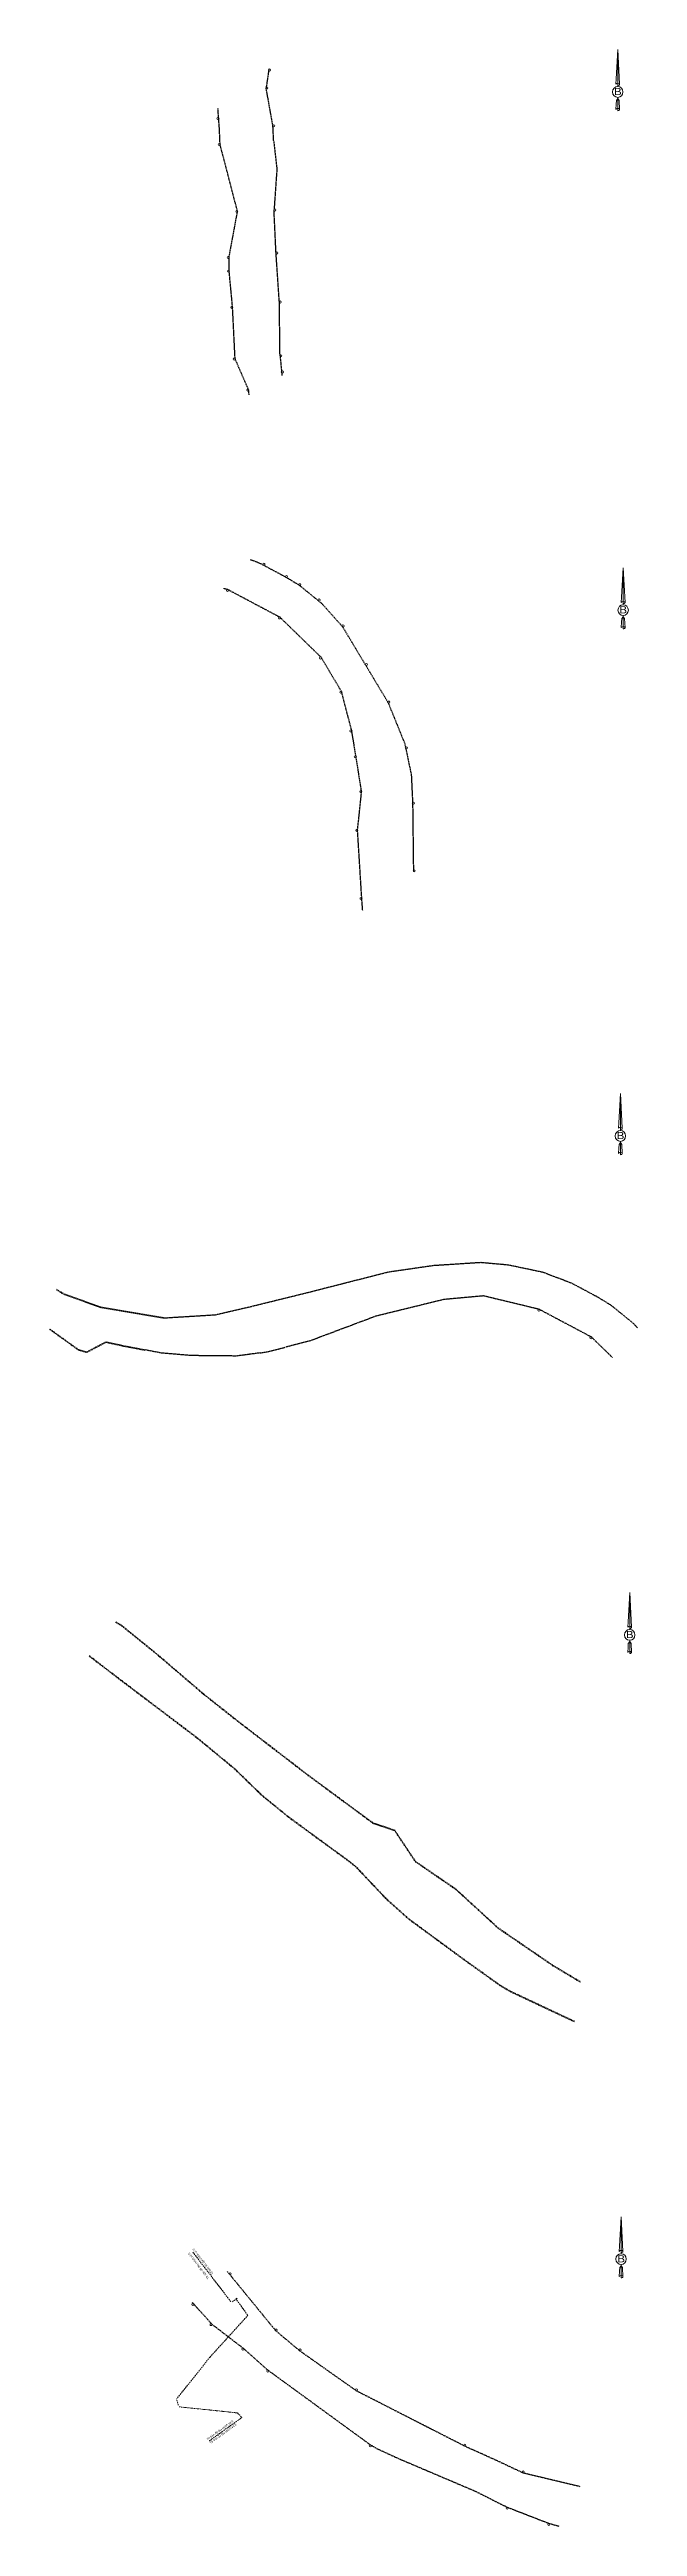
# Model space of a CAD drawing. Header units: metres. Extents: x 359656 to 360539, y 1833938 to 1841880.
# Drawn here: x 359729 to 360285, y 1837398 to 1839740 of the extents above; entities that cross this region are included whole.
import ezdxf
from ezdxf.enums import TextEntityAlignment as Align

# ---------------------------------------------------------------- set-up
doc = ezdxf.new("R2010")
doc.units = ezdxf.units.M
doc.header["$LTSCALE"] = 0.21
doc.linetypes.add('DASH_DOUBLE_DOT', pattern=[9.2, 5, -1.2, 0.3, -1.2, 0.3, -1.2])
doc.linetypes.add('MEDIUM_DASHED', pattern=[4.5, 3, -1.5])
for name, color, linetype, lineweight in [('1', 7, 'Continuous', 13), ('22', 7, 'Continuous', 13), ('51', 7, 'Continuous', 13)]:
    doc.layers.add(name, color=color, linetype=linetype, lineweight=lineweight)

msp = doc.modelspace()

# ---------------------------------------------------------------- texts
at = {"layer": '22'}
for s, rotation, width, p in [('Tờ bản đồ địa chính số 5', 127.427, 0.95, (359870.7593, 1837645.1273)), ('Tờ bản đồ địa chính số 6', 127.427, 0.95, (359874.9802, 1837649.1523)), ('Tờ bản đồ địa chính số 5', 35.875, 0.9, (359890.714, 1837488.4909)), ('Tờ bản đồ địa chính số 6', 35.875, 0.9, (359893.649, 1837485.199))]:
    msp.add_text(s, height=2, rotation=rotation, dxfattribs=dict(at, width=width)).set_placement(p, align=Align.CENTER)
at = {"layer": '51', "width": 1.2}
for p in [(360266.375, 1839696.46), (360271.455, 1839206.6), (360268.885, 1838709.59), (360277.605, 1838237.96), (360269.505, 1837647.91)]:
    msp.add_text('B', height=6.731, dxfattribs=at).set_placement(p, align=Align.CENTER)

# ---------------------------------------------------------------- linework, layer by layer
at = {"layer": '1'}
for centre in [(359937.014, 1839720.2484), (359934.594, 1839703.1984), (359888.314, 1839674.2984), (359889.634, 1839649.7584), (359940.984, 1839667.4884), (359906.124, 1839586.3984), (359942.024, 1839587.8884), (359898.044, 1839542.9984), (359898.234, 1839530.1184), (359943.924, 1839547.2284), (359901.424, 1839495.8984), (359947.084, 1839500.8584), (359903.834, 1839447.0184), (359947.684, 1839450.0384), (359949.184, 1839434.7484), (359916.534, 1839417.7084), (359931.764, 1839252.9984), (359897.354, 1839228.3784), (359953.114, 1839241.3784), (359965.744, 1839233.6384), (359946.564, 1839202.2784), (359983.844, 1839219.1884), (360006.474, 1839194.6484), (359985.444, 1839164.4284), (360028.724, 1839158.1784), (360004.604, 1839132.1684), (360049.724, 1839122.7484), (360014.124, 1839095.4084), (360018.214, 1839070.9384), (360066.354, 1839079.5184), (360023.434, 1839038.0184), (360073.034, 1839027.1084), (360019.584, 1839001.5684), (360073.79, 1838963.16), (360023.614, 1838937.0384), (360191.8056, 1838548.0362), (360241.0096, 1838521.9402)]:
    msp.add_circle(centre, 1, dxfattribs=at)
at = {"layer": '22', "linetype": 'DASH_DOUBLE_DOT'}
for p, q in [((359864.59, 1837657.42), (359886.42, 1837629.13)), ((359886.41, 1837629.15), (359900.7, 1837610.38)), ((359901.96, 1837610.7), (359906.42, 1837613.96)), ((359880.75, 1837558.36), (359849.22, 1837518.65)), ((359849.48, 1837517.72), (359850.94, 1837512.39))]:
    msp.add_line(p, q, dxfattribs=at)
for points in [[(359905.14, 1837613.66), (359916.57, 1837597.73), (359880.8, 1837558.42)], [(359851.5, 1837511.37), (359906.83, 1837505.58), (359910.88, 1837501.21), (359879.92, 1837479.02)]]:
    msp.add_lwpolyline(points, dxfattribs=at)
at = {"layer": '22'}
for centre in [(359899.784, 1837636.9884), (359864.684, 1837608.2484), (359881.794, 1837589.0684), (359943.314, 1837583.8884), (359911.954, 1837565.9584), (359965.884, 1837564.9984), (359935.394, 1837545.1884), (360019.174, 1837527.3584), (360032.404, 1837474.4884), (360121.634, 1837475.0584), (360176.874, 1837449.7184), (360161.704, 1837415.5284), (360201.144, 1837400.2384)]:
    msp.add_circle(centre, 1, dxfattribs=at)
at = {"layer": '51'}
for p, q in [((360266.32, 1839739.54), (360268.08, 1839706.69)), ((360266.32, 1839739.54), (360268.08, 1839706.69)), ((360266.32, 1839739.54), (360268.08, 1839706.69)), ((360264.85, 1839711.8), (360264.58, 1839706.75)), ((360266.32, 1839707.79), (360266.32, 1839706.52)), ((360266.32, 1839706.52), (360266.32, 1839705.58)), ((360266.32, 1839705.58), (360266.32, 1839704.64)), ((360266.32, 1839705.58), (360266.32, 1839704.64)), ((360266.32, 1839705.58), (360266.32, 1839704.64)), ((360266.32, 1839693.26), (360266.32, 1839694.34)), ((360266.32, 1839693.26), (360266.32, 1839694.34)), ((360266.32, 1839693.26), (360266.32, 1839694.34)), ((360266.32, 1839693.26), (360267.61, 1839691.43)), ((360266.32, 1839693.26), (360267.61, 1839691.43)), ((360266.32, 1839693.26), (360267.61, 1839691.43)), ((360268.08, 1839706.69), (360268.08, 1839706.75)), ((360266.32, 1839683.95), (360266.32, 1839682.7)), ((360266.32, 1839682.7), (360266.32, 1839681.74)), ((360267.61, 1839691.43), (360268.08, 1839682.84)), ((360267.61, 1839691.43), (360268.08, 1839682.84)), ((360267.61, 1839691.43), (360268.08, 1839682.84)), ((360268.08, 1839682.84), (360268.08, 1839682.96)), ((360271.4, 1839249.69), (360273.16, 1839216.84)), ((360271.4, 1839249.69), (360273.16, 1839216.84)), ((360271.4, 1839249.69), (360273.16, 1839216.84)), ((360269.93, 1839221.95), (360269.66, 1839216.9)), ((360271.4, 1839217.94), (360271.4, 1839216.67)), ((360271.4, 1839216.67), (360271.4, 1839215.73)), ((360271.4, 1839215.73), (360271.4, 1839214.79)), ((360271.4, 1839215.73), (360271.4, 1839214.79)), ((360271.4, 1839215.73), (360271.4, 1839214.79)), ((360271.4, 1839203.41), (360271.4, 1839204.49)), ((360271.4, 1839203.41), (360271.4, 1839204.49)), ((360271.4, 1839203.41), (360271.4, 1839204.49)), ((360271.4, 1839203.41), (360272.69, 1839201.58)), ((360271.4, 1839203.41), (360272.69, 1839201.58)), ((360271.4, 1839203.41), (360272.69, 1839201.58)), ((360272.69, 1839201.58), (360273.16, 1839192.99)), ((360272.69, 1839201.58), (360273.16, 1839192.99)), ((360272.69, 1839201.58), (360273.16, 1839192.99)), ((360273.16, 1839216.84), (360273.16, 1839216.9)), ((360271.4, 1839194.1), (360271.4, 1839192.85)), ((360271.4, 1839192.85), (360271.4, 1839191.89)), ((360273.16, 1839192.99), (360273.16, 1839193.11)), ((360268.83, 1838752.68), (360270.59, 1838719.83)), ((360268.83, 1838752.68), (360270.59, 1838719.83)), ((360268.83, 1838752.68), (360270.59, 1838719.83)), ((360267.36, 1838724.94), (360267.09, 1838719.89)), ((360268.83, 1838720.93), (360268.83, 1838719.66)), ((360268.83, 1838719.66), (360268.83, 1838718.72)), ((360268.83, 1838718.72), (360268.83, 1838717.78)), ((360268.83, 1838718.72), (360268.83, 1838717.78)), ((360268.83, 1838718.72), (360268.83, 1838717.78)), ((360270.59, 1838719.83), (360270.59, 1838719.89)), ((360268.83, 1838706.4), (360268.83, 1838707.48)), ((360268.83, 1838706.4), (360268.83, 1838707.48)), ((360268.83, 1838706.4), (360268.83, 1838707.48)), ((360268.83, 1838706.4), (360270.12, 1838704.57)), ((360268.83, 1838706.4), (360270.12, 1838704.57)), ((360268.83, 1838706.4), (360270.12, 1838704.57)), ((360268.83, 1838697.09), (360268.83, 1838695.84)), ((360268.83, 1838695.84), (360268.83, 1838694.88)), ((360270.12, 1838704.57), (360270.59, 1838695.98)), ((360270.12, 1838704.57), (360270.59, 1838695.98)), ((360270.12, 1838704.57), (360270.59, 1838695.98)), ((360270.59, 1838695.98), (360270.59, 1838696.1)), ((360277.56, 1838281.06), (360279.32, 1838248.21)), ((360277.56, 1838281.06), (360279.32, 1838248.21)), ((360277.56, 1838281.06), (360279.32, 1838248.21)), ((360276.09, 1838253.32), (360275.82, 1838248.27)), ((360277.56, 1838249.31), (360277.56, 1838248.04)), ((360277.56, 1838248.04), (360277.56, 1838247.1)), ((360277.56, 1838247.1), (360277.56, 1838246.16)), ((360277.56, 1838247.1), (360277.56, 1838246.16)), ((360277.56, 1838247.1), (360277.56, 1838246.16)), ((360279.32, 1838248.21), (360279.32, 1838248.27)), ((360277.56, 1838234.78), (360277.56, 1838235.86)), ((360277.56, 1838234.78), (360277.56, 1838235.86)), ((360277.56, 1838234.78), (360277.56, 1838235.86)), ((360277.56, 1838234.78), (360278.85, 1838232.95)), ((360277.56, 1838234.78), (360278.85, 1838232.95)), ((360277.56, 1838234.78), (360278.85, 1838232.95)), ((360277.56, 1838225.47), (360277.56, 1838224.22)), ((360277.56, 1838224.22), (360277.56, 1838223.26)), ((360278.85, 1838232.95), (360279.32, 1838224.36)), ((360278.85, 1838232.95), (360279.32, 1838224.36)), ((360278.85, 1838232.95), (360279.32, 1838224.36)), ((360279.32, 1838224.36), (360279.32, 1838224.48)), ((360269.46, 1837691.01), (360271.22, 1837658.16)), ((360269.46, 1837691.01), (360271.22, 1837658.16)), ((360269.46, 1837691.01), (360271.22, 1837658.16)), ((360267.99, 1837663.27), (360267.72, 1837658.22)), ((360269.46, 1837659.26), (360269.46, 1837657.99)), ((360269.46, 1837657.99), (360269.46, 1837657.05)), ((360269.46, 1837657.05), (360269.46, 1837656.11)), ((360269.46, 1837657.05), (360269.46, 1837656.11)), ((360269.46, 1837657.05), (360269.46, 1837656.11)), ((360271.22, 1837658.16), (360271.22, 1837658.22)), ((360269.46, 1837644.73), (360269.46, 1837645.81)), ((360269.46, 1837644.73), (360269.46, 1837645.81)), ((360269.46, 1837644.73), (360269.46, 1837645.81)), ((360269.46, 1837644.73), (360270.75, 1837642.9)), ((360269.46, 1837644.73), (360270.75, 1837642.9)), ((360269.46, 1837644.73), (360270.75, 1837642.9)), ((360269.46, 1837635.42), (360269.46, 1837634.17)), ((360269.46, 1837634.17), (360269.46, 1837633.21)), ((360270.75, 1837642.9), (360271.22, 1837634.31)), ((360270.75, 1837642.9), (360271.22, 1837634.31)), ((360270.75, 1837642.9), (360271.22, 1837634.31)), ((360271.22, 1837634.31), (360271.22, 1837634.43))]:
    msp.add_line(p, q, dxfattribs=at)
at = {"layer": '51', "linetype": 'MEDIUM_DASHED', "lineweight": 25}
for p, q in [((359936.48, 1839721.27), (359933.76, 1839703.03)), ((359940.29, 1839667.37), (359933.9, 1839703.08)), ((359940.99, 1839652.95), (359940.28, 1839667.46)), ((359941.01, 1839652.7), (359944.01, 1839626.62)), ((359944.01, 1839626.75), (359941.32, 1839587.94)), ((359943.22, 1839547.2), (359941.32, 1839587.86)), ((359946.38, 1839500.81), (359943.22, 1839547.18)), ((359946.98, 1839450.03), (359946.38, 1839500.85)), ((359918.87, 1839257.49), (359927.78, 1839254.13)), ((359927.7, 1839254.16), (359952.78, 1839240.76)), ((359952.74, 1839240.78), (359965.37, 1839233.04)), ((359965.3, 1839233.1), (359986.95, 1839215.52)), ((359986.87, 1839215.59), (360005.95, 1839194.18)), ((360005.87, 1839194.29), (360049.12, 1839122.39)), ((360071.76, 1839039.64), (360072.33, 1839027.08)), ((360072.33, 1839027.1), (360073.1, 1838962.74)), ((360136.9, 1838593.2), (360162.8, 1838590.86)), ((360222.15, 1838573.82), (360247.23, 1838560.42)), ((360247.19, 1838560.44), (360259.82, 1838552.7)), ((360259.75, 1838552.76), (360281.4, 1838535.18)), ((359836.85, 1838540.62), (359845.4, 1838541.14)), ((360281.32, 1838535.25), (360284.93, 1838531.2)), ((359834.43, 1838507.42), (359819.53, 1838510.38)), ((359863.41, 1838505), (359834.35, 1838507.43)), ((359928.24, 1838507.51), (359937.5, 1838509.22)), ((359937.46, 1838509.21), (359952.17, 1838512.96)), ((359865.24, 1837608.67), (359864.2, 1837610.08)), ((359882.48, 1837589.46), (359865.2, 1837608.72)), ((359899.12, 1837576.7), (359882.39, 1837589.55)), ((359912.38, 1837566.52), (359899.12, 1837576.7)), ((359912.41, 1837566.48), (359935.85, 1837545.71)), ((360032.81, 1837475.06), (359935.8, 1837545.76)), ((360121.34, 1837474.42), (360134.2, 1837468.64)), ((360121.34, 1837474.42), (360150.74, 1837461.21)), ((360107.06, 1837441.84), (360058.8, 1837462.35)), ((360201.39, 1837400.89), (360161.95, 1837416.18)), ((360210.86, 1837398.25), (360201.33, 1837400.91))]:
    msp.add_line(p, q, dxfattribs=at)
at = {"layer": '51', "linetype": 'MEDIUM_DASHED', "lineweight": 35}
for p, q in [((359735.67, 1838567.37), (359742.85, 1838563.07)), ((359756.3, 1838510.47), (359729.07, 1838530.09)), ((359789.54, 1838203.5), (359766.35, 1838221.36)), ((359955.44, 1838068.52), (359930.05, 1838089.15)), ((360011.56, 1838027.5), (359955.41, 1838068.55)), ((360018.66, 1838021.9), (360011.58, 1838027.48)), ((360047.02, 1837991.88), (360018.66, 1838021.9)), ((360069.28, 1837972.02), (360046.98, 1837991.92)), ((360122.5, 1837932.9), (360069.22, 1837972.06))]:
    msp.add_line(p, q, dxfattribs=at)
at = {"layer": '51'}
for points in [[(360266.32, 1839707.79), (360266.32, 1839739.54), (360264.85, 1839711.8)], [(360266.32, 1839683.95), (360266.32, 1839693.26), (360265.03, 1839691.43), (360264.85, 1839687.98), (360264.58, 1839682.96)], [(360271.4, 1839217.94), (360271.4, 1839249.69), (360269.93, 1839221.95)], [(360271.4, 1839194.1), (360271.4, 1839203.41), (360270.11, 1839201.58), (360269.93, 1839198.13), (360269.66, 1839193.11)], [(360268.83, 1838720.93), (360268.83, 1838752.68), (360267.36, 1838724.94)], [(360268.83, 1838697.09), (360268.83, 1838706.4), (360267.54, 1838704.57), (360267.36, 1838701.12), (360267.09, 1838696.1)], [(360277.56, 1838249.31), (360277.56, 1838281.06), (360276.09, 1838253.32)], [(360277.56, 1838225.47), (360277.56, 1838234.78), (360276.27, 1838232.95), (360276.09, 1838229.5), (360275.82, 1838224.48)], [(360269.46, 1837659.26), (360269.46, 1837691.01), (360267.99, 1837663.27)], [(360269.46, 1837635.42), (360269.46, 1837644.73), (360268.17, 1837642.9), (360267.99, 1837639.45), (360267.72, 1837634.43)]]:
    msp.add_lwpolyline(points, dxfattribs=at)
at = {"layer": '51', "linetype": 'MEDIUM_DASHED', "lineweight": 25}
for points in [[(359906.8, 1839586.58), (359890.33, 1839649.86), (359889.73, 1839664.43), (359888.3, 1839684.04)], [(359917.84, 1839413.08), (359917.21, 1839417.9), (359904.52, 1839447.18), (359902.12, 1839495.95), (359898.93, 1839530.16), (359898.79, 1839543.16), (359906.81, 1839586.27)], [(359946.98, 1839449.97), (359948.48, 1839434.69), (359948.72, 1839431.43)], [(359985.93, 1839164.93), (359946.98, 1839202.85), (359897.6, 1839229.04), (359893.72, 1839229.98)], [(360023.37, 1839042.83), (360018.9, 1839071.05), (360014.81, 1839095.56), (360005.25, 1839132.44), (359986.04, 1839164.79)], [(360049.07, 1839122.49), (360064.95, 1839083.28), (360071.1, 1839053.69), (360071.76, 1839039.64)], [(360025.13, 1838925.83), (360024.31, 1838937.09), (360020.28, 1839001.55), (360024.14, 1839038.04), (360023.38, 1839042.83)], [(360049.64, 1838584.19), (360091.9, 1838590.29), (360137.01, 1838593.2)], [(359918.98, 1838551.31), (359972.67, 1838564.55), (360049.71, 1838584.2)], [(360162.72, 1838590.87), (360194.86, 1838584.12), (360222.23, 1838573.79)], [(359845.4, 1838541.14), (359885.86, 1838543.62), (359918.97, 1838551.31)], [(360188.17, 1838549.64), (360139.32, 1838561.41), (360101.66, 1838557.97), (360037.25, 1838542.13), (359975.93, 1838519.1), (359952.16, 1838512.96)], [(360261.32, 1838503.15), (360241.43, 1838522.51), (360192.05, 1838548.7), (360188.17, 1838549.64)], [(359928.28, 1838507.51), (359905.88, 1838504.58), (359863.36, 1838505)], [(359897.05, 1837639.37), (359942.81, 1837583.4), (359965.45, 1837564.44), (360018.81, 1837526.76), (360121.31, 1837474.44)], [(360058.82, 1837462.35), (360038.67, 1837471.65), (360032.89, 1837474.99)], [(360150.73, 1837461.22), (360176.64, 1837449.06), (360230.76, 1837436.13)], [(360162.01, 1837416.16), (360131.72, 1837431.36), (360107.06, 1837441.84)]]:
    msp.add_lwpolyline(points, dxfattribs=at)
at = {"layer": '51', "linetype": 'MEDIUM_DASHED', "lineweight": 35}
for points in [[(359742.97, 1838563.01), (359777.35, 1838550.65), (359836.69, 1838540.63)], [(359819.5, 1838510.22), (359799.39, 1838513.99), (359782.45, 1838517.76), (359764.14, 1838508.17), (359756.09, 1838510.57)], [(359791.66, 1838253.2), (359797.68, 1838249.45), (359830.05, 1838223.2), (359875.4, 1838184.47)], [(359930.1, 1838089.11), (359904.17, 1838114.32), (359868.77, 1838143.53), (359789.53, 1838203.51)], [(359875.42, 1838184.45), (359907.06, 1838159.4), (359972.17, 1838109.37)], [(359972.18, 1838109.37), (360034.9, 1838063.06), (360055.63, 1838056.07)], [(360055.27, 1838056.34), (360075.12, 1838026.63), (360113.22, 1838000.54)], [(360113.15, 1838000.6), (360153.26, 1837963.84), (360204.73, 1837928.65), (360231.17, 1837912.81)], [(360225.44, 1837875.48), (360165.57, 1837903.6), (360156.31, 1837908.84), (360122.5, 1837932.91)]]:
    msp.add_lwpolyline(points, dxfattribs=at)
at = {"layer": '51'}
for centre in [(360266.3211, 1839699.484), (360271.402, 1839209.6338), (360268.833, 1838712.619), (360277.5662, 1838241.0043), (360269.4681, 1837650.953)]:
    msp.add_ellipse(centre, major_axis=(0, 5.1478), ratio=0.956213, dxfattribs=at)
for centre, start_param, end_param in [((360266.3195, 1839706.6812), 1.570796327, 3.074452019), ((360266.3195, 1839706.6812), 0.067140635, 1.570796327), ((360266.3195, 1839706.6812), 4.71238898, 6.283185307), ((360266.3195, 1839682.8503), 2.491069414, 3.074278407), ((360266.3195, 1839682.8503), 1.570796327, 2.491069414), ((360266.3195, 1839682.8503), 0.067140635, 1.570796327), ((360266.3195, 1839682.8503), 4.71238898, 6.283185307), ((360271.4005, 1839216.831), 1.570796327, 3.074452019), ((360271.4005, 1839216.831), 0.067140635, 1.570796327), ((360271.4005, 1839216.831), 4.71238898, 6.283185307), ((360271.4005, 1839193.0001), 2.491069414, 3.074278407), ((360271.4005, 1839193.0001), 1.570796327, 2.491069414), ((360271.4005, 1839193.0001), 0.067140635, 1.570796327), ((360271.4005, 1839193.0001), 4.71238898, 6.283185307), ((360268.8314, 1838719.8162), 1.570796327, 3.074452019), ((360268.8314, 1838719.8162), 0.067140635, 1.570796327), ((360268.8314, 1838719.8162), 4.71238898, 6.283185307), ((360268.8314, 1838695.9853), 2.491069414, 3.074278407), ((360268.8314, 1838695.9853), 1.570796327, 2.491069414), ((360268.8314, 1838695.9853), 0.067140635, 1.570796327), ((360268.8314, 1838695.9853), 4.71238898, 6.283185307), ((360277.5647, 1838248.2015), 1.570796327, 3.074452019), ((360277.5647, 1838248.2015), 0.067140635, 1.570796327), ((360277.5647, 1838248.2015), 4.71238898, 6.283185307), ((360277.5647, 1838224.3706), 2.491069414, 3.074278407), ((360277.5647, 1838224.3706), 1.570796327, 2.491069414), ((360277.5647, 1838224.3706), 0.067140635, 1.570796327), ((360277.5647, 1838224.3706), 4.71238898, 6.283185307), ((360269.4666, 1837658.1502), 1.570796327, 3.074452019), ((360269.4666, 1837658.1502), 0.067140635, 1.570796327), ((360269.4666, 1837658.1502), 4.71238898, 6.283185307), ((360269.4666, 1837634.3192), 2.491069414, 3.074278407), ((360269.4666, 1837634.3192), 1.570796327, 2.491069414), ((360269.4666, 1837634.3192), 0.067140635, 1.570796327), ((360269.4666, 1837634.3192), 4.71238898, 6.283185307)]:
    msp.add_ellipse(centre, major_axis=(1.7453, 0), ratio=0.632193, start_param=start_param, end_param=end_param, dxfattribs=at)

msp.set_redraw_order([(e.dxf.handle, doc.entitydb.next_handle()) for e in msp.query("TEXT MTEXT ATTDEF DIMENSION ARC_DIMENSION")])  # texts and dimensions are drawn at this point

doc.saveas('drawing.dxf')
